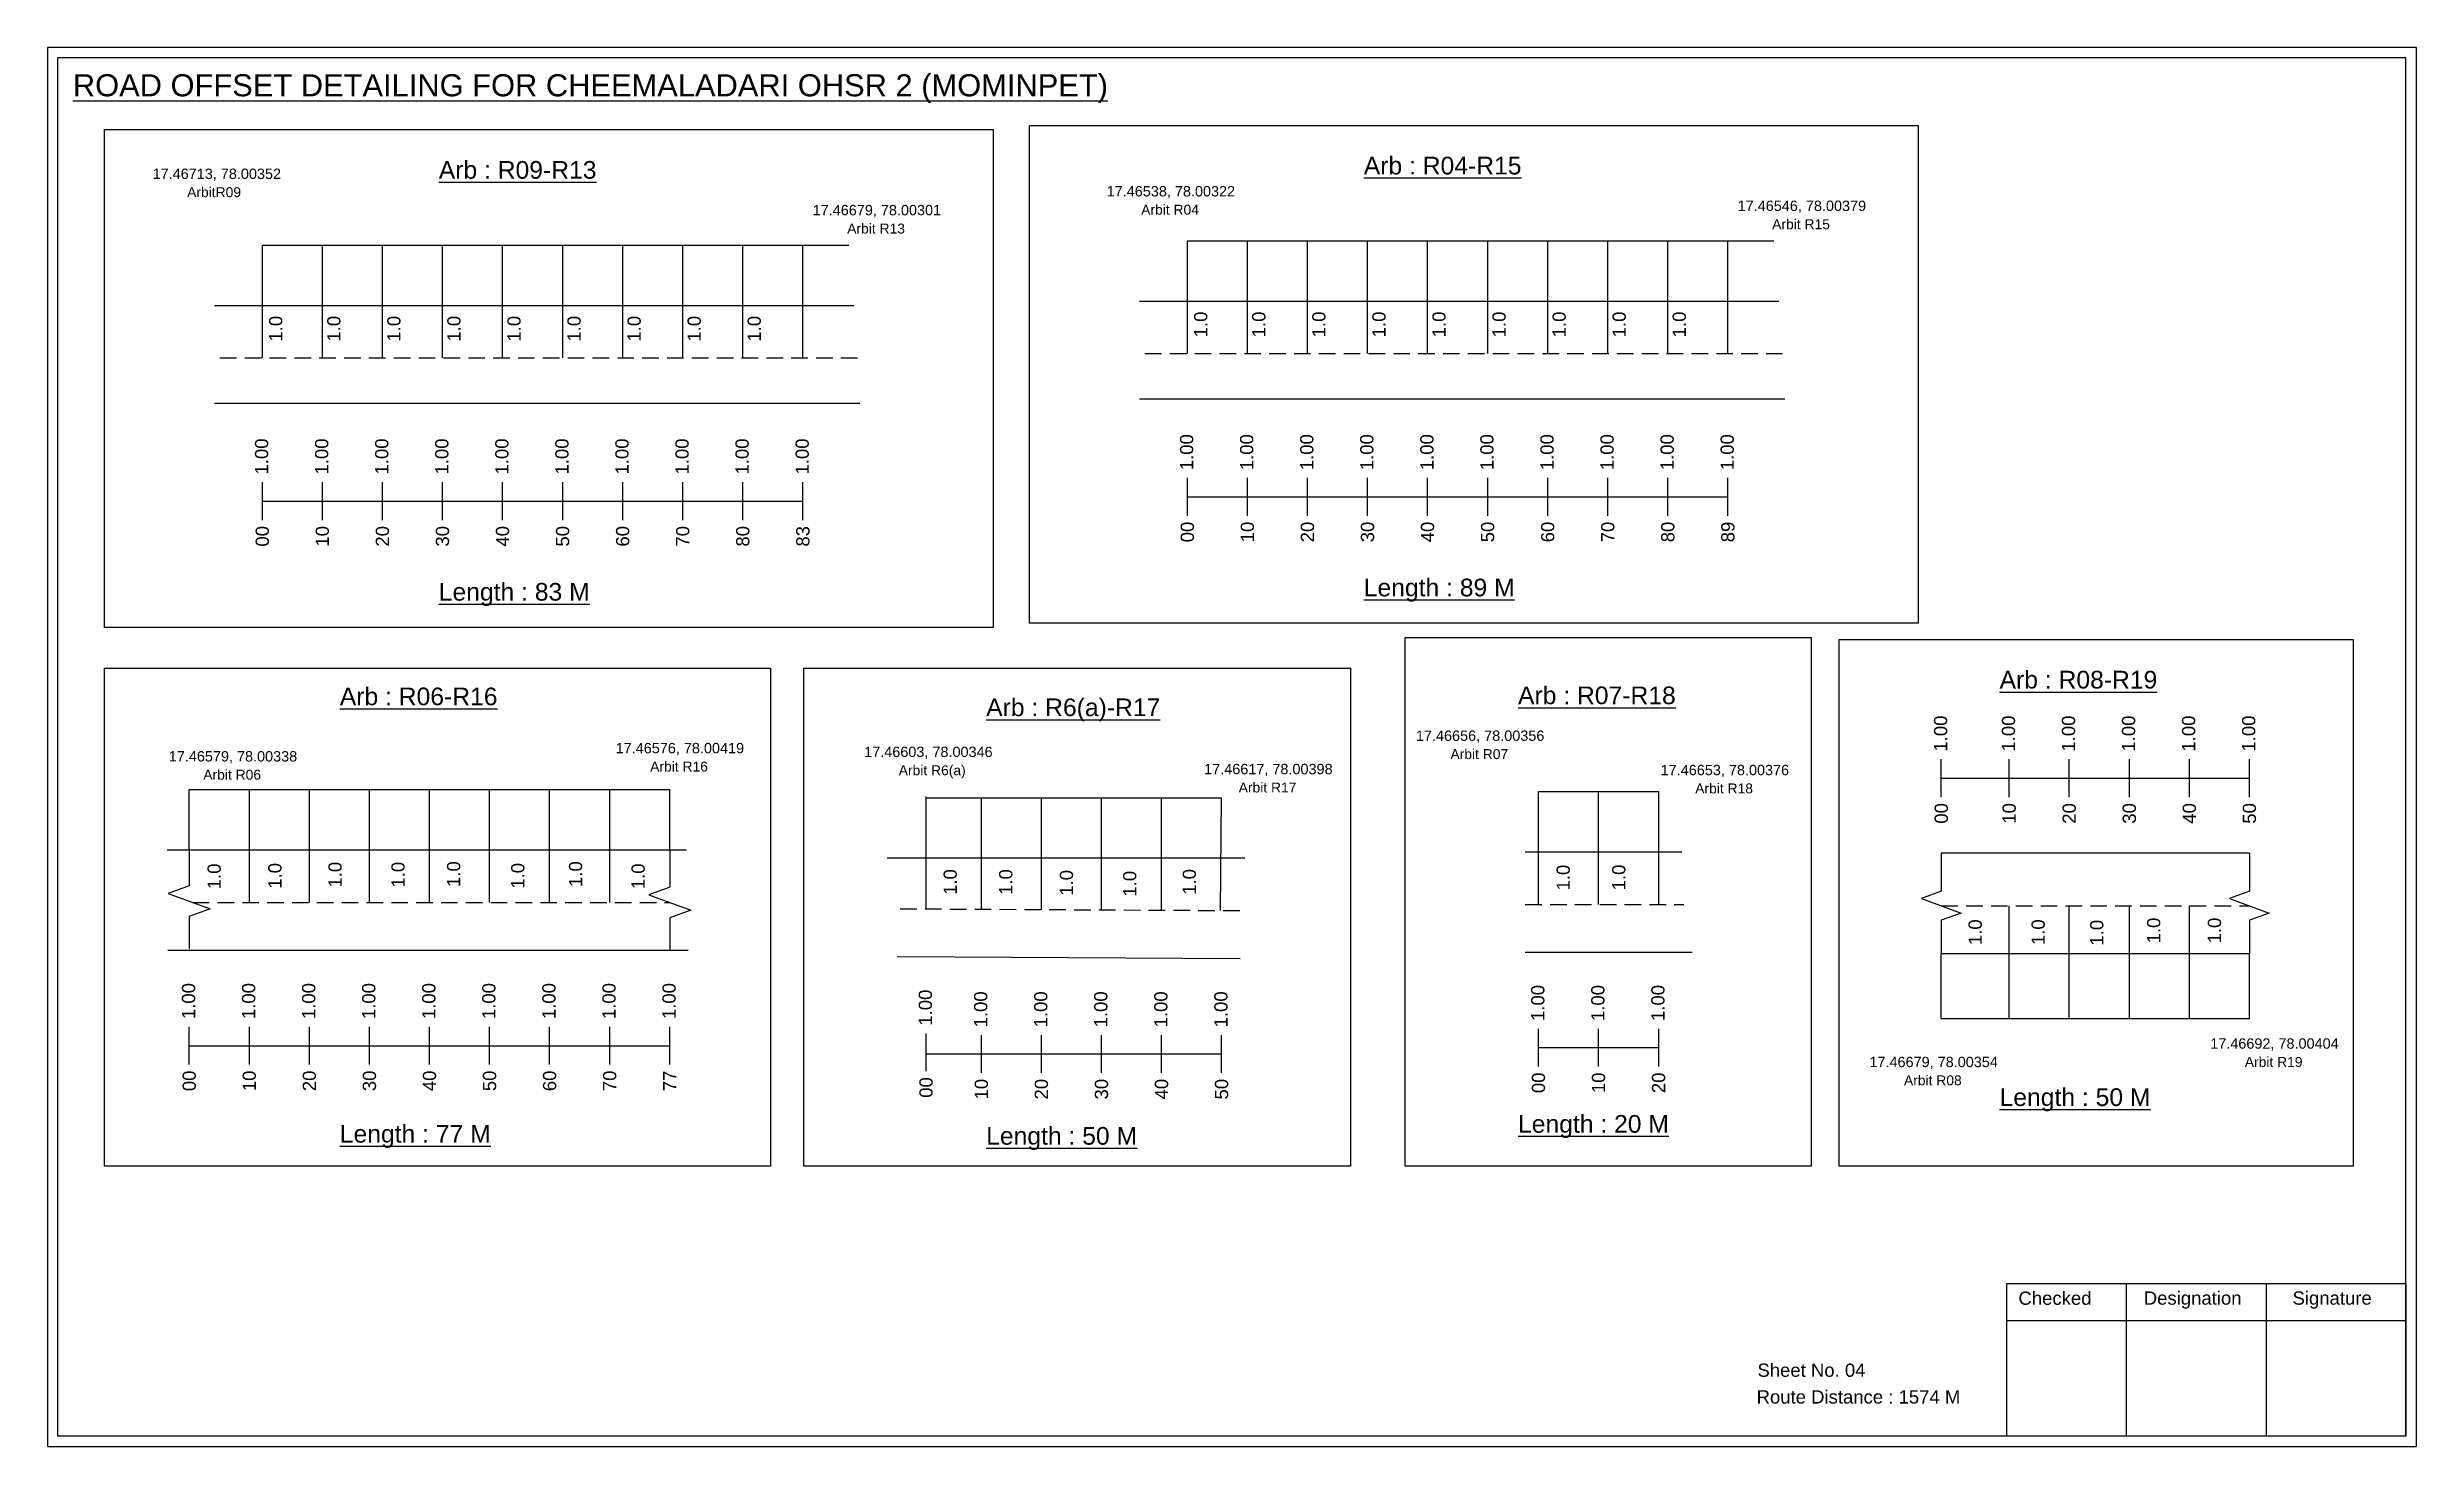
# Model space of a CAD drawing. Header units: inches. Extents: x 3067 to 7161, y 369 to 3169.
# Drawn here: x 5276 to 5812, y 369 to 685 of the extents above; entities that cross this region are included whole.
import ezdxf

# ---------------------------------------------------------------- set-up
doc = ezdxf.new("R2010")
doc.units = ezdxf.units.IN
doc.header["$MEASUREMENT"] = 0
doc.linetypes.add('DASHED2', pattern=[0.375, 0.25, -0.125])
doc.layers.add('PDF_Geometry', color=7, linetype='Continuous')
doc.layers.add('PDF_Text', color=5, linetype='Continuous')
doc.styles.add('PDF Arial', font='arial.ttf')
doc.styles.get("Standard").update_dxf_attribs({"font": 'arial.ttf'})

msp = doc.modelspace()

# ---------------------------------------------------------------- texts
at = {"color": 242, "true_color": 0xcd2027}
for s, height, p in [('%%UROAD OFFSET DETAILING FOR CHEEMALADARI OHSR 2 (MOMINPET)', 5, (5281.51, 674.28)), ('%%UArb : R04-R15', 4, (5573.81, 656.6)), ('%%UArb : R09-R13', 4, (5364.36, 655.63)), ('%%ULength : 83 M', 4, (5364.36, 560.13)), ('%%ULength : 89 M', 4, (5573.81, 561.1)), ('%%UArb : R08-R19', 4, (5717.78, 540.24)), ('%%UArb : R06-R16', 4, (5341.95, 536.45)), ('%%UArb : R6(a)-R17', 4, (5488.31, 533.98)), ('%%UArb : R07-R18', 4, (5608.74, 536.69)), ('%%ULength : 50 M', 4, (5717.78, 445.74)), ('%%ULength : 77 M', 4, (5341.95, 437.45)), ('%%ULength : 50 M', 4, (5488.31, 436.98)), ('%%ULength : 20 M', 4, (5608.74, 439.69))]:
    msp.add_text(s, height=height, dxfattribs=at).set_placement(p)
at = {"color": 5}
for s, height, p in [('17.46713, 78.00352', 2.34, (5299.56, 655.58)), ('ArbitR09', 2.246, (5307.38, 651.46)), ('17.46679, 78.00301', 2.34, (5449.02, 647.36)), ('17.46538, 78.00322', 2.34, (5515.59, 651.62)), ('Arbit R04', 2.246, (5523.41, 647.49)), ('17.46546, 78.00379', 2.34, (5658.47, 648.33)), ('Arbit R13', 2.246, (5456.84, 643.23)), ('Arbit R15', 2.246, (5666.29, 644.2)), ('17.46579, 78.00338', 2.34, (5303.22, 523.72)), ('17.46576, 78.00419', 2.34, (5404.41, 525.58)), ('17.46603, 78.00346', 2.34, (5460.69, 524.73)), ('17.46656, 78.00356', 2.34, (5585.62, 528.39)), ('Arbit R07', 2.246, (5593.44, 524.27)), ('Arbit R06', 2.246, (5311.04, 519.6)), ('Arbit R16', 2.246, (5412.23, 521.45)), ('Arbit R6(a)', 2.2464, (5468.51, 520.6)), ('17.46617, 78.00398', 2.34, (5537.67, 520.84)), ('17.46653, 78.00376', 2.34, (5641.04, 520.62)), ('Arbit R17', 2.246, (5545.49, 516.71)), ('Arbit R18', 2.246, (5648.86, 516.5)), ('17.46679, 78.00354', 2.34, (5688.31, 454.54)), ('17.46692, 78.00404', 2.34, (5765.48, 458.71)), ('Arbit R19', 2.246, (5773.3, 454.58)), ('Arbit R08', 2.246, (5696.13, 450.42))]:
    msp.add_text(s, height=height, dxfattribs=at).set_placement(p)
for p in [(5328.93, 618.76), (5342.09, 618.76), (5355.69, 618.76), (5369.29, 618.76), (5382.89, 618.76), (5396.49, 618.76), (5410.09, 618.76), (5423.69, 618.76), (5437.29, 618.76), (5538.38, 619.73), (5551.54, 619.73), (5565.14, 619.73), (5578.74, 619.73), (5592.34, 619.73), (5605.94, 619.73), (5619.54, 619.73), (5633.14, 619.73), (5646.74, 619.73), (5315, 494.8), (5328.75, 494.92), (5342.37, 495.18), (5356.63, 495.18), (5369.22, 495.31), (5383.74, 494.92), (5396.84, 495.31), (5411, 494.81), (5481.67, 493.52), (5494.24, 493.52), (5507.98, 493.33), (5535.81, 493.55), (5620.46, 494.52), (5633.05, 494.55), (5522.3, 493.13), (5754.17, 482.54), (5767.93, 482.54), (5713.75, 482.16), (5728.01, 482.16), (5741.28, 482.04)]:
    msp.add_text('1.0', height=3, rotation=90).set_placement(p)
at = {"color": 217, "true_color": 0x93278f}
for s, p in [('1.00', (5325.74, 588.68)), ('1.00', (5339.34, 588.68)), ('1.00', (5352.94, 588.68)), ('1.00', (5366.54, 588.68)), ('1.00', (5380.14, 588.68)), ('1.00', (5393.74, 588.68)), ('1.00', (5407.34, 588.68)), ('1.00', (5420.94, 588.68)), ('1.00', (5434.54, 588.68)), ('1.00', (5448.14, 588.68)), ('1.00', (5535.2, 589.65)), ('1.00', (5548.8, 589.65)), ('1.00', (5562.4, 589.65)), ('1.00', (5576, 589.65)), ('1.00', (5589.6, 589.65)), ('1.00', (5603.2, 589.65)), ('1.00', (5616.8, 589.65)), ('1.00', (5630.4, 589.65)), ('1.00', (5644, 589.65)), ('1.00', (5657.6, 589.65)), ('00', (5325.89, 572.36)), ('10', (5339.49, 572.36)), ('20', (5353.09, 572.36)), ('30', (5366.69, 572.36)), ('40', (5380.29, 572.36)), ('50', (5393.89, 572.36)), ('60', (5407.49, 572.36)), ('70', (5421.09, 572.36)), ('80', (5434.69, 572.36)), ('83', (5448.29, 572.36)), ('00', (5535.35, 573.33)), ('10', (5548.95, 573.33)), ('20', (5562.55, 573.33)), ('30', (5576.15, 573.33)), ('40', (5589.75, 573.33)), ('50', (5603.35, 573.33)), ('60', (5616.95, 573.33)), ('70', (5630.55, 573.33)), ('80', (5644.15, 573.33)), ('89', (5657.75, 573.33)), ('1.00', (5705.92, 525.96)), ('1.00', (5721.28, 525.96)), ('1.00', (5734.88, 525.96)), ('1.00', (5748.48, 525.96)), ('1.00', (5762.08, 525.96)), ('1.00', (5775.68, 525.96)), ('00', (5706.07, 509.64)), ('10', (5721.44, 509.64)), ('20', (5735.04, 509.64)), ('30', (5748.64, 509.64)), ('40', (5762.24, 509.64)), ('50', (5775.84, 509.64)), ('1.00', (5309.2, 465.41)), ('1.00', (5322.8, 465.41)), ('1.00', (5336.4, 465.41)), ('1.00', (5350, 465.41)), ('1.00', (5363.6, 465.41)), ('1.00', (5377.2, 465.41)), ('1.00', (5390.8, 465.41)), ('1.00', (5404.4, 465.41)), ('1.00', (5418, 465.41)), ('1.00', (5614.71, 464.98)), ('1.00', (5628.31, 464.97)), ('1.00', (5641.91, 464.97)), ('1.00', (5476.03, 463.92)), ('1.00', (5488.56, 463.53)), ('1.00', (5502.16, 463.53)), ('1.00', (5515.76, 463.53)), ('1.00', (5529.36, 463.53)), ('1.00', (5542.96, 463.53)), ('00', (5309.35, 449.09)), ('10', (5322.95, 449.09)), ('20', (5336.55, 449.09)), ('30', (5350.15, 449.09)), ('40', (5363.75, 449.09)), ('50', (5377.35, 449.09)), ('60', (5390.95, 449.09)), ('70', (5404.55, 449.09)), ('77', (5418.15, 449.09)), ('00', (5476.18, 447.6)), ('10', (5488.71, 447.21)), ('20', (5502.31, 447.21)), ('30', (5515.91, 447.21)), ('40', (5529.51, 447.21)), ('50', (5543.11, 447.21)), ('00', (5614.86, 448.65)), ('10', (5628.46, 448.65)), ('20', (5642.06, 448.65))]:
    msp.add_text(s, height=3, rotation=90, dxfattribs=at).set_placement(p)
for s, p in [('Sheet No. 04', (5662.95, 384.44)), ('Route Distance : 1574 M', (5662.76, 378.39))]:
    msp.add_text(s, height=3).set_placement(p)
at = {"layer": 'PDF_Text', "color": 7, "attachment_point": 7, "style": 'PDF Arial'}
for s, insert, char_height in [('Checked', (5722.05, 400.69), 3.001), ('Designation', (5750.43, 399.86), 3.0006), ('Signature', (5784.11, 399.86), 3.001)]:
    msp.add_mtext(s, dxfattribs=dict(at, insert=insert, char_height=char_height))

# ---------------------------------------------------------------- linework, layer by layer
at = {"color": 5}
for p, q in [((5324.42, 640.62), (5457.19, 640.62)), ((5533.87, 641.59), (5666.65, 641.59)), ((5307.87, 517.35), (5416.67, 517.35)), ((5474.71, 515.47), (5541.63, 515.47)), ((5613.39, 516.91), (5640.59, 516.91)), ((5704.59, 465.52), (5774.36, 465.52))]:
    msp.add_line(p, q, dxfattribs=at)
for p, q in [((5324.42, 615.08), (5324.42, 640.62)), ((5338.02, 615.08), (5338.02, 640.62)), ((5351.62, 615.08), (5351.62, 640.62)), ((5365.22, 615.08), (5365.22, 640.62)), ((5378.82, 615.08), (5378.82, 640.62)), ((5392.42, 615.08), (5392.42, 640.62)), ((5406.02, 615.08), (5406.02, 640.62)), ((5419.62, 615.08), (5419.62, 640.62)), ((5433.22, 615.08), (5433.22, 640.62)), ((5446.82, 615.08), (5446.82, 640.62)), ((5533.87, 616.05), (5533.87, 641.59)), ((5547.47, 616.05), (5547.47, 641.59)), ((5561.07, 616.05), (5561.07, 641.59)), ((5574.67, 616.05), (5574.67, 641.59)), ((5588.27, 616.05), (5588.27, 641.59)), ((5601.87, 616.05), (5601.87, 641.59)), ((5615.47, 616.05), (5615.47, 641.59)), ((5629.07, 616.05), (5629.07, 641.59)), ((5642.67, 616.05), (5642.67, 641.59)), ((5656.27, 616.05), (5656.27, 641.59)), ((5523, 627.94), (5667.78, 627.94)), ((5313.54, 626.97), (5458.32, 626.97)), ((5459.74, 604.78), (5313.54, 604.78)), ((5669.19, 605.75), (5523, 605.75)), ((5307.87, 503.7), (5307.87, 517.35)), ((5321.47, 491.81), (5321.47, 517.35)), ((5335.07, 491.81), (5335.07, 517.35)), ((5348.67, 491.81), (5348.67, 517.35)), ((5362.27, 491.81), (5362.27, 517.35)), ((5375.87, 491.81), (5375.87, 517.35)), ((5389.47, 491.81), (5389.47, 517.35)), ((5403.07, 491.81), (5403.07, 517.35)), ((5416.67, 503.7), (5416.67, 517.35)), ((5474.71, 490.24), (5474.71, 515.77)), ((5487.23, 490.19), (5487.23, 515.47)), ((5500.83, 490.13), (5500.83, 515.47)), ((5514.43, 490.19), (5514.43, 515.47)), ((5528.03, 489.94), (5528.03, 515.47)), ((5541.4, 489.97), (5541.63, 515.47)), ((5613.39, 491.38), (5613.39, 516.91)), ((5626.99, 491.38), (5626.99, 516.91)), ((5640.59, 491.38), (5640.59, 516.91)), ((5302.88, 503.7), (5420.49, 503.75)), ((5546.88, 501.8), (5465.92, 501.8)), ((5610.38, 503.26), (5645.81, 503.26)), ((5774.36, 502.94), (5704.59, 502.94)), ((5719.96, 465.52), (5719.96, 491.06)), ((5733.56, 465.52), (5733.56, 491.06)), ((5747.16, 465.52), (5747.16, 491.06)), ((5760.76, 465.52), (5760.76, 491.06)), ((5303.02, 481.01), (5420.8, 481.01)), ((5468.13, 479.59), (5545.86, 479.16)), ((5610.38, 480.58), (5648.2, 480.58)), ((5704.59, 480.26), (5774.36, 480.26)), ((5704.59, 465.52), (5704.59, 480.26)), ((5774.36, 465.52), (5774.36, 480.26))]:
    msp.add_line(p, q)
at = {"linetype": 'DASHED2', "ltscale": 15}
for p, q in [((5314.81, 615.08), (5459.17, 615.08)), ((5524.27, 616.05), (5668.63, 616.05)), ((5308.63, 491.81), (5416.67, 491.81)), ((5468.85, 490.38), (5547.13, 489.97)), ((5610.38, 491.38), (5646.3, 491.38)), ((5704.59, 491.06), (5774.36, 491.06))]:
    msp.add_line(p, q, dxfattribs=at)
at = {"color": 217, "true_color": 0x93278f}
for p, q in [((5324.42, 578.38), (5324.42, 586.94)), ((5338.02, 578.38), (5338.02, 586.94)), ((5351.62, 578.38), (5351.62, 586.94)), ((5365.22, 578.38), (5365.22, 586.94)), ((5378.82, 578.38), (5378.82, 586.94)), ((5392.42, 578.38), (5392.42, 586.94)), ((5406.02, 578.38), (5406.02, 586.94)), ((5419.62, 578.38), (5419.62, 586.94)), ((5433.22, 578.38), (5433.22, 586.94)), ((5446.82, 578.38), (5446.82, 586.94)), ((5533.87, 579.35), (5533.87, 587.91)), ((5547.47, 579.35), (5547.47, 587.91)), ((5561.07, 579.35), (5561.07, 587.91)), ((5574.67, 579.35), (5574.67, 587.91)), ((5588.27, 579.35), (5588.27, 587.91)), ((5601.87, 579.35), (5601.87, 587.91)), ((5615.47, 579.35), (5615.47, 587.91)), ((5629.07, 579.35), (5629.07, 587.91)), ((5642.67, 579.35), (5642.67, 587.91)), ((5656.27, 579.35), (5656.27, 587.91)), ((5324.42, 582.65), (5446.82, 582.68)), ((5533.87, 583.62), (5656.27, 583.65)), ((5704.59, 515.67), (5704.59, 524.22)), ((5719.96, 515.67), (5719.96, 524.22)), ((5733.56, 515.67), (5733.56, 524.22)), ((5747.16, 515.67), (5747.16, 524.22)), ((5760.76, 515.67), (5760.76, 524.22)), ((5774.36, 515.67), (5774.36, 524.22)), ((5704.59, 519.93), (5774.36, 519.93)), ((5307.87, 455.11), (5307.87, 463.67)), ((5321.47, 455.11), (5321.47, 463.67)), ((5335.07, 455.11), (5335.07, 463.67)), ((5348.67, 455.11), (5348.67, 463.67)), ((5362.27, 455.11), (5362.27, 463.67)), ((5375.87, 455.11), (5375.87, 463.67)), ((5389.47, 455.11), (5389.47, 463.67)), ((5403.07, 455.11), (5403.07, 463.67)), ((5416.67, 455.11), (5416.67, 463.67)), ((5474.71, 453.62), (5474.71, 462.18)), ((5487.23, 453.24), (5487.23, 461.79)), ((5500.83, 453.24), (5500.83, 461.79)), ((5514.43, 453.24), (5514.43, 461.79)), ((5528.03, 453.24), (5528.03, 461.79)), ((5541.63, 453.24), (5541.63, 461.79)), ((5613.39, 454.68), (5613.39, 463.24)), ((5626.99, 454.68), (5626.99, 463.24)), ((5640.59, 454.68), (5640.59, 463.24)), ((5307.87, 459.38), (5416.67, 459.38)), ((5474.71, 457.51), (5541.63, 457.52)), ((5613.39, 458.95), (5640.59, 458.95))]:
    msp.add_line(p, q, dxfattribs=at)
for points in [[(5288.64, 666.74), (5489.88, 666.74), (5489.88, 554.06), (5288.64, 554.06)], [(5498.1, 667.71), (5699.34, 667.71), (5699.34, 555.03), (5498.1, 555.03)], [(5583.17, 551.76), (5675.12, 551.76), (5675.12, 432.15), (5583.17, 432.15)], [(5681.49, 551.36), (5797.84, 551.36), (5797.84, 432.15), (5681.49, 432.15)], [(5288.64, 544.83), (5439.5, 544.83), (5439.5, 432.15), (5288.64, 432.15)], [(5447, 544.83), (5570.81, 544.83), (5570.81, 432.15), (5447, 432.15)]]:
    msp.add_lwpolyline(points, close=True)
at = {"linetype": 'Continuous'}
for points in [[(5307.85, 503.98), (5307.85, 495.55), (5303.11, 493.82), (5312.59, 490.37), (5307.85, 488.64), (5307.85, 481.29)], [(5416.67, 503.7), (5416.67, 495.26), (5411.93, 493.54), (5421.41, 490.09), (5416.67, 488.36), (5416.67, 481.01)], [(5704.59, 502.94), (5704.59, 494.33), (5700.09, 492.7), (5709.09, 489.42), (5704.59, 487.78), (5704.59, 480.26)], [(5774.36, 502.94), (5774.36, 494.33), (5769.86, 492.7), (5778.86, 489.42), (5774.36, 487.78), (5774.36, 480.26)]]:
    msp.add_lwpolyline(points, dxfattribs=at)
at = {"layer": 'PDF_Geometry'}
for points in [[(5275.74, 685.35), (5275.74, 368.64), (5812.21, 368.64), (5812.21, 685.35)], [(5278.06, 683.03), (5278.06, 371.06), (5809.79, 371.06), (5809.79, 683.03)]]:
    msp.add_lwpolyline(points, close=True, dxfattribs=at)
at = {"layer": 'PDF_Geometry', "color": 242, "true_color": 0xcc1f26}
msp.add_lwpolyline([(5809.79, 370.97), (5719.45, 370.97), (5719.45, 405.58), (5809.79, 405.58)], close=True, dxfattribs=at)
for points in [[(5746.43, 405.58), (5746.43, 370.97)], [(5778.16, 405.58), (5778.16, 370.97)], [(5719.45, 397.21), (5809.79, 397.21)]]:
    msp.add_lwpolyline(points, dxfattribs=at)

msp.set_redraw_order([(e.dxf.handle, doc.entitydb.next_handle()) for e in msp.query("TEXT MTEXT ATTDEF DIMENSION ARC_DIMENSION")])  # texts and dimensions are drawn at this point

doc.saveas('drawing.dxf')
